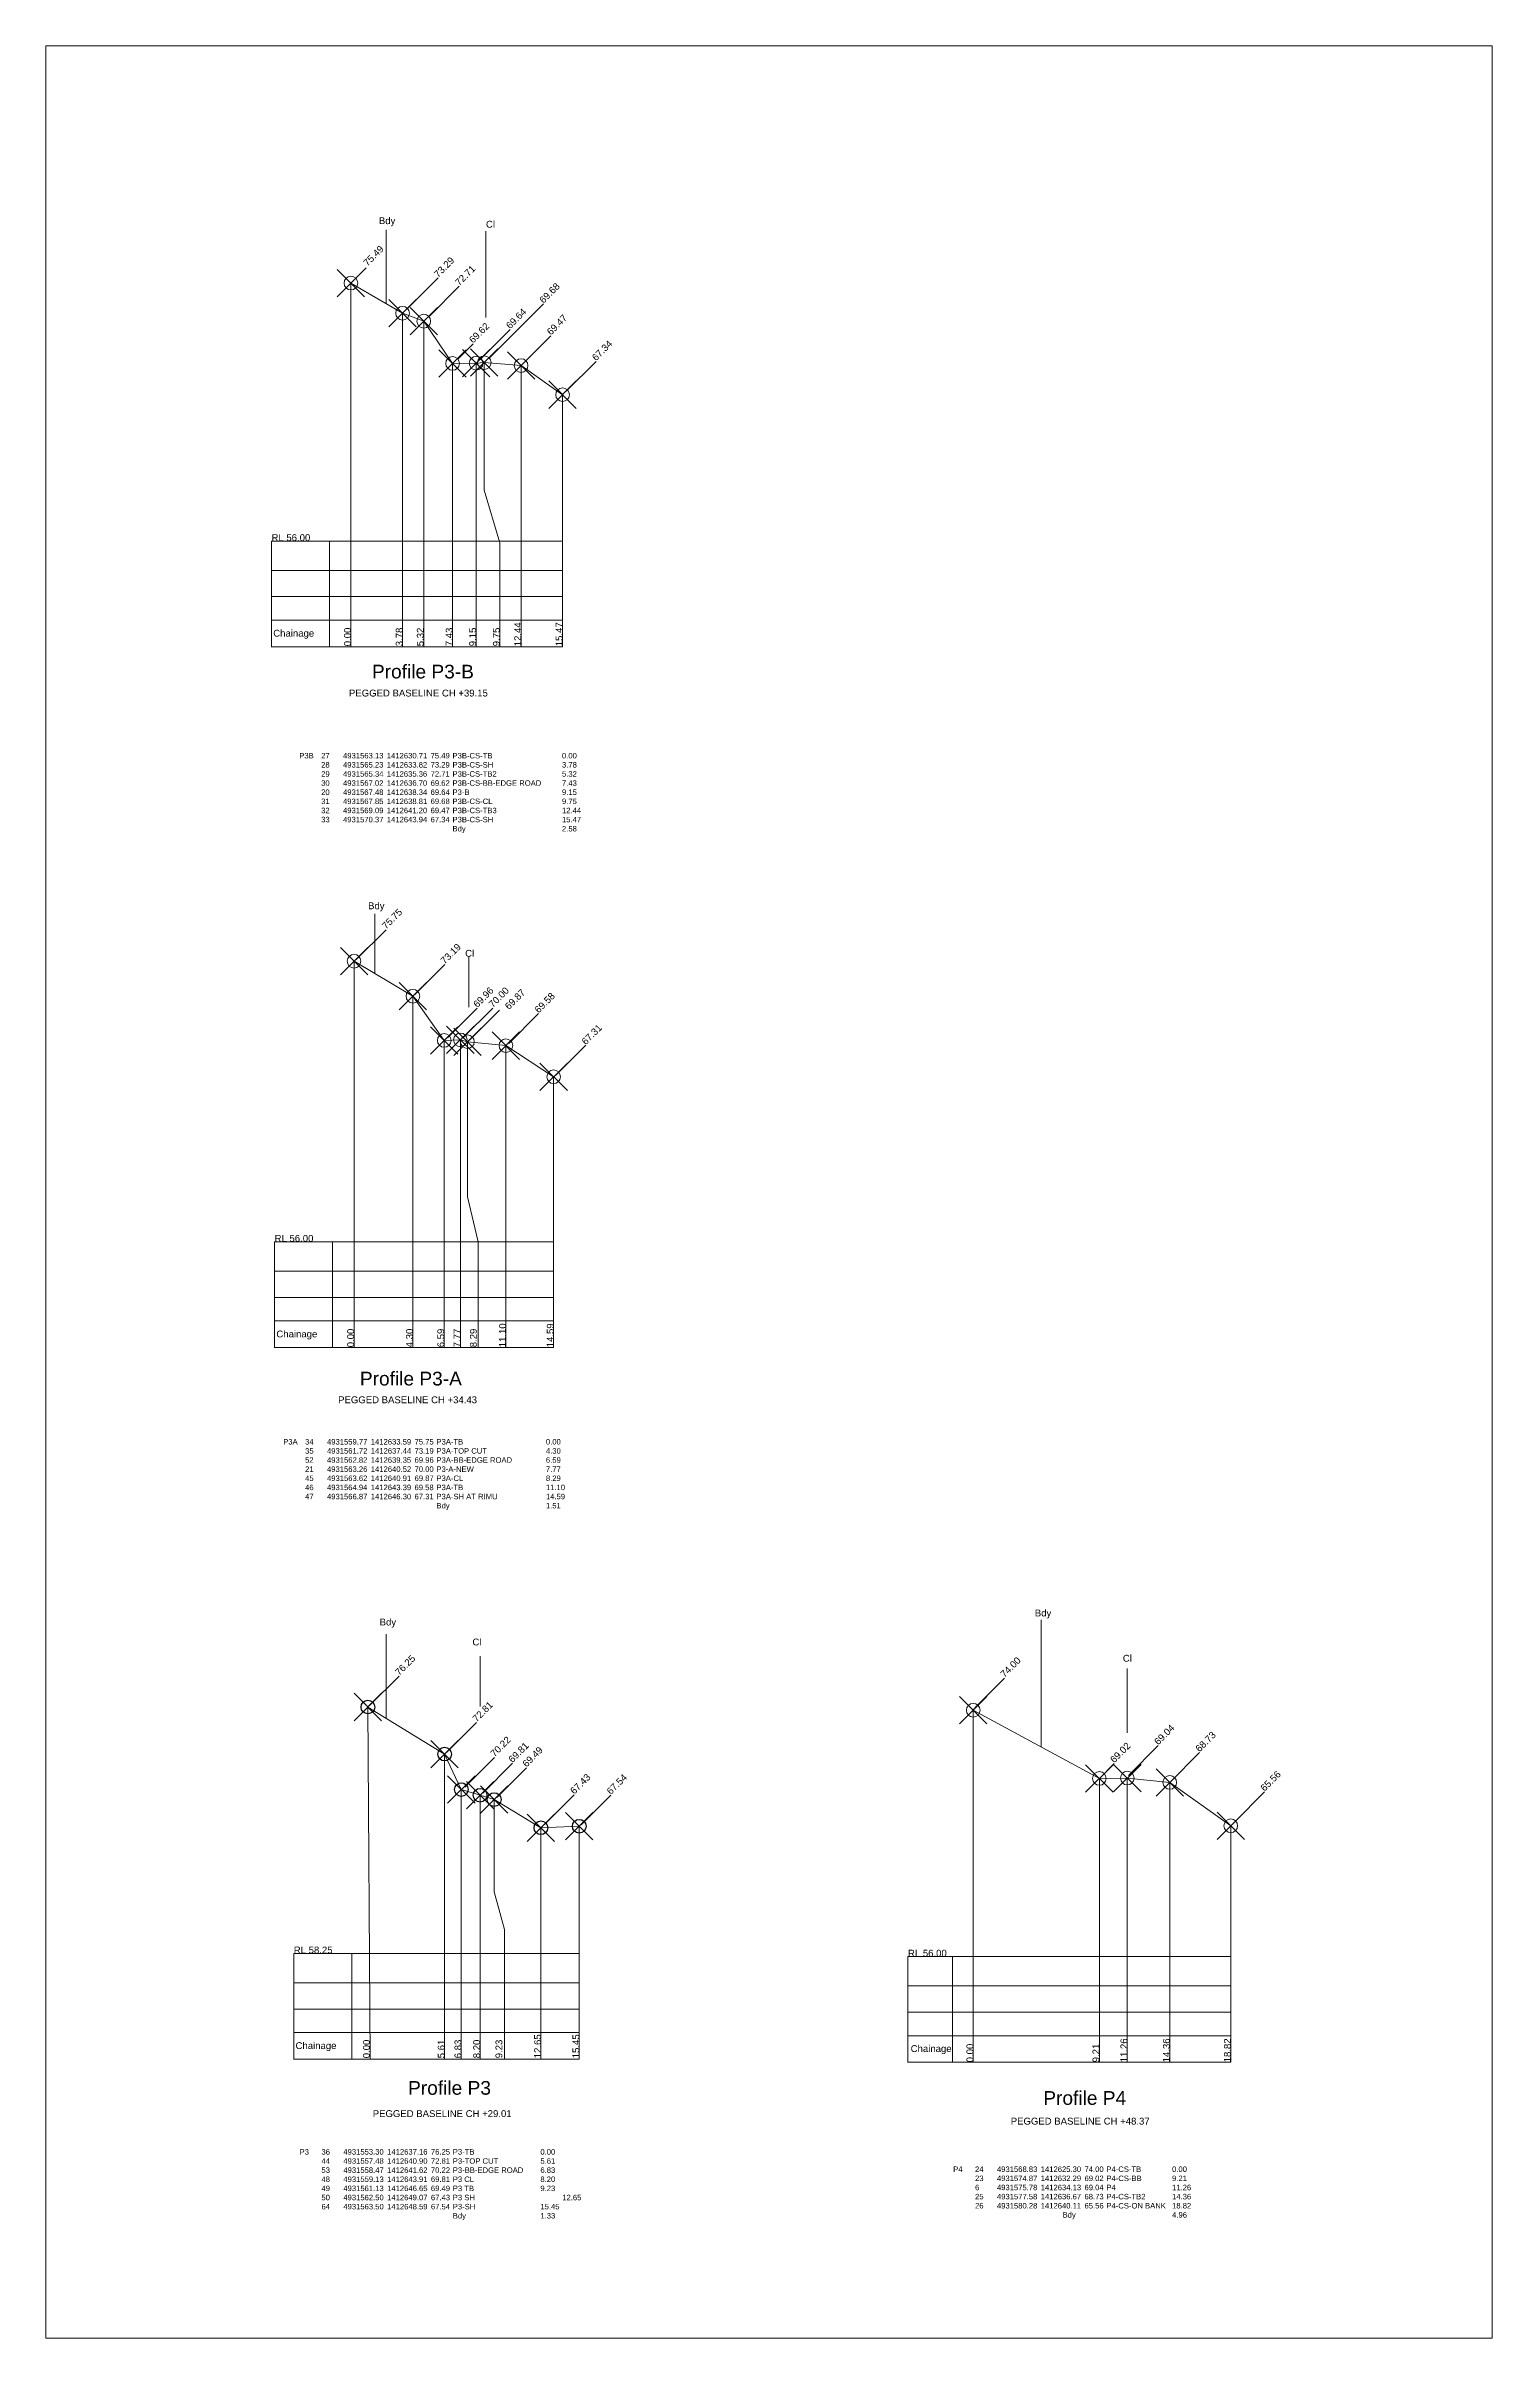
# Model space of a CAD drawing. Header units: millimetres. Extents: x -209310 to 697853, y 38321 to 580279.
# Drawn here: x 362854 to 415706, y 418620 to 502342 of the extents above; entities that cross this region are included whole.
import ezdxf

# ---------------------------------------------------------------- set-up
doc = ezdxf.new("R2010")
doc.units = ezdxf.units.MM
doc.header["$PDMODE"] = 35
doc.header["$PDSIZE"] = 500
doc.styles.get("Standard").update_dxf_attribs({"font": 'arial.ttf'})

msp = doc.modelspace()

# ---------------------------------------------------------------- texts
at = {"lineweight": 0}
for s, p in [('Bdy', (375024.836, 495830.275)), ('Cl', (378937.988, 495702.543)), ('RL 56.00', (371100.483, 484256.775)), ('Chainage', (371165.22, 480764.385)), ('Bdy', (374629.734, 470808.944)), ('Cl', (378177.693, 469074.668)), ('RL 56.00', (371214.452, 458663.057)), ('Chainage', (371279.188, 455170.666)), ('Bdy', (375053.097, 444648.409)), ('Bdy', (398993.182, 444979.071)), ('Cl', (378443.11, 443920.109)), ('Cl', (402208.829, 443326.208)), ('RL 56.00', (394358.213, 432554.217)), ('Chainage', (371979.322, 429178.472)), ('Chainage', (394457.319, 429070.986))]:
    msp.add_text(s, height=250, dxfattribs=at).set_placement(p)
for s, rotation, p in [('75.49', 45, (374607.731, 494278.908)), ('73.29', 45, (377186.293, 493863.692)), ('72.71', 45, (377957.811, 493561.215)), ('69.68', 45, (381041.151, 492916.585)), ('69.64', 45, (379821.423, 491984.786)), ('69.47', 45, (381311.407, 491756.15)), ('69.62', 45, (378466.892, 491460.325)), ('67.34', 45, (382960.762, 490817.507)), ('0.00', 90, (374002.256, 480413.441)), ('3.78', 90, (375892.256, 480413.441)), ('5.32', 90, (376662.256, 480413.441)), ('7.43', 90, (377717.256, 480413.441)), ('9.15', 90, (378575.756, 480413.441)), ('9.75', 90, (379441.027, 480413.441)), ('12.44', 90, (380222.256, 480413.441)), ('15.47', 90, (381734.756, 480413.441)), ('75.75', 45, (375285.036, 470060.183)), ('73.19', 45, (377428.701, 468786.191)), ('69.96', 45, (378621.018, 467196.806)), ('70.00', 45, (379187.055, 467196.806)), ('69.87', 45, (379776.741, 467123.389)), ('69.58', 45, (380863.268, 466995.341)), ('67.31', 45, (382582.394, 465838.242)), ('0.00', 90, (374116.225, 454809.262)), ('4.30', 90, (376266.225, 454809.262)), ('6.59', 90, (377411.225, 454809.262)), ('7.77', 90, (378001.225, 454809.262)), ('8.29', 90, (378603.072, 454809.262)), ('11.10', 90, (379666.225, 454809.262)), ('14.59', 90, (381411.225, 454809.262)), ('74.00', 45, (397886.68, 442730.232)), ('69.04', 45, (403504.785, 440264.61)), ('68.73', 45, (405013.886, 440008.367)), ('69.02', 45, (401895.811, 439608.792)), ('65.56', 45, (407389.099, 438571.039)), ('11.26', 90, (402373.736, 428693.824)), ('14.36', 90, (403924.736, 428693.824)), ('18.82', 90, (406154.736, 428693.824)), ('0.00', 90, (396744.736, 428693.824)), ('9.21', 90, (401351.236, 428693.824))]:
    msp.add_text(s, height=250, rotation=rotation, dxfattribs=at).set_placement(p)
for s, rotation, p in [('76.25', 45, (375764.296, 442802.326)), ('72.81', 45, (378596.969, 441105.213)), ('70.22', 45, (379249.864, 439829.909)), ('69.81', 45, (379906.603, 439617.674)), ('69.49', 45, (380420.716, 439455.181)), ('67.43', 45, (382163.652, 438465.229)), ('67.54', 45, (383500.005, 438453.646)), ('0.00', 90, (374692.787, 428841.669)), ('5.61', 90, (377427.302, 428841.669)), ('6.83', 90, (378037.302, 428841.669)), ('8.20', 90, (378722.302, 428841.669)), ('9.23', 90, (379535.684, 428841.669)), ('12.65', 90, (380947.302, 428841.669)), ('15.45', 90, (382347.302, 428841.669))]:
    msp.add_text(s, height=250, rotation=rotation).set_placement(p)
msp.add_text('RL 58.25', height=250).set_placement((371914.586, 432670.862))
at = {"lineweight": 0, "attachment_point": 1}
for s, insert, char_height, width in [('Profile P3-B', (374770.58, 479738.619), 500, 4372.30069), ('PEGGED BASELINE CH +39.15', (373931.968, 478828.646), 250, 6747.47399), ('P3B^I27^I4931563.13 ^I1412630.71 ^I75.49 ^IP3B-CS-TB^I^I^I^I0.00 \\P^I28^I4931565.23 ^I1412633.82 ^I73.29 ^IP3B-CS-SH^I^I^I^I3.78 \\P^I29^I4931565.34 ^I1412635.36 ^I72.71 ^IP3B-CS-TB2 ^I^I^I5.32 \\P^I30^I4931567.02 ^I1412636.70 ^I69.62 ^IP3B-CS-BB-EDGE ROAD^I7.43 \\P^I20^I4931567.48 ^I1412638.34 ^I69.64 ^IP3-B^I           ^I^I^I9.15 \\P^I31^I4931567.85 ^I1412638.81 ^I69.68 ^IP3B-CS-CL^I^I^I^I9.75 \\P^I32^I4931569.09 ^I1412641.20 ^I69.47 ^IP3B-CS-TB3 ^I^I^I12.44 \\P^I33^I4931570.37 ^I1412643.94 ^I67.34 ^IP3B-CS-SH^I^I^I^I15.47 \\P^I^I^I^I^I^I^IBdy^I^I^I^I^I2.58', (372115.177, 476517.11), 200, 10745.4215), ('Profile P3-A', (374330.714, 453915.521), 500, 4372.30069), ('PEGGED BASELINE CH +34.43', (373535.283, 453015.905), 250, 6747.47399), ('P3A^I34^I4931559.77 ^I1412633.59 ^I75.75 ^IP3A-TB^I^I^I^I0.00 \\P^I35^I4931561.72^I1412637.44^I73.19 ^IP3A-TOP CUT^I^I^I4.30 \\P^I52^I4931562.82 ^I1412639.35 ^I69.96 ^IP3A-BB-EDGE ROAD^I^I6.59\\P^I21^I4931563.26 ^I1412640.52 ^I70.00 ^IP3-A-NEW^I^I^I^I7.77 \\P^I45^I4931563.62 ^I1412640.91 ^I69.87 ^IP3A-CL^I^I^I^I8.29 \\P^I46^I4931564.94 ^I1412643.39 ^I69.58 ^IP3A-TB^I^I^I^I11.10 \\P^I47^I4931566.87 ^I1412646.30 ^I67.31 ^IP3A-SH AT RIMU^I^I^I14.59\\P^I^I^I^I^I^I^IBdy^I^I^I^I^I1.51', (371528.489, 451458.736), 200, 12238.13777), ('Profile P4', (399303.865, 427641.373), 500, 4372.30069), ('PEGGED BASELINE CH +29.01', (374799.232, 426945.877), 250, 6747.47399), ('PEGGED BASELINE CH +48.37', (398113.916, 426670.135), 250, 6747.47399), ('^IP4^I24^I4931568.83 ^I1412625.30 ^I74.00 ^IP4-CS-TB^I^I0.00 \\P^I^I23^I4931574.87 ^I1412632.29 ^I69.02 ^IP4-CS-BB^I^I9.21 \\P^I^I6^I4931575.78 ^I1412634.13 ^I69.04 ^IP4^I^I^I11.26 \\P^I^I25^I4931577.58 ^I1412636.67 ^I68.73 ^IP4-CS-TB2^I^I14.36 \\P^I^I26^I4931580.28 ^I1412640.11 ^I65.56 ^IP4-CS-ON BANK^I18.82 \\P^I^I^I^I^I^IBdy^I^I^I^I^I4.96', (395209.663, 424889.927), 200, 11587.57791)]:
    msp.add_mtext(s, dxfattribs=dict(at, insert=insert, char_height=char_height, width=width))
at = {"insert": (376091.195, 428010.235), "char_height": 500, "width": 4372.30069, "attachment_point": 1}
msp.add_mtext('Profile P3', dxfattribs=at)
at = {"color": 1, "insert": (372125.929, 425523.831), "char_height": 200, "width": 12005.81064, "attachment_point": 1}
msp.add_mtext('{\\C256;P3^I36^I4931553.30 ^I1412637.16 ^I76.25 ^IP3-TB^I^I^I^I0.00 \\P^I44^I4931557.48 ^I1412640.90 ^I72.81 ^IP3-TOP CUT^I^I5.61 \\P^I53^I4931558.47 ^I1412641.62 ^I70.22 ^IP3-BB-EDGE ROAD^I6.83\\P^I48^I4931559.13 ^I1412643.91 ^I69.81 ^IP3 CL^I^I^I^I8.20 \\P^I49^I4931561.13 ^I1412646.65 ^I69.49 ^IP3 TB^I^I^I^I9.23 \\P^I50^I4931562.50 ^I1412649.07 ^I67.43 ^IP3 SH^I^I^I^I12.65 \\P^I64^I4931563.50 ^I1412648.59 ^I67.54 ^IP3-SH^I^I^I15.45 \\P^I^I^I^I^I^I^IBdy^I^I^I^I1.33}', dxfattribs=at)

# ---------------------------------------------------------------- linework, layer by layer
at = {"lineweight": 0}
for p, q in [((375292.256, 495619.025), (375292.256, 492924.786)), ((378937.988, 495569.675), (378937.988, 492424.918)), ((374160.838, 493832.015), (374561.479, 494232.656)), ((376097.142, 492774.542), (377186.293, 493863.692)), ((376868.661, 492472.065), (377957.811, 493561.215)), ((379040.703, 490919.531), (381041.151, 492916.585)), ((377922.316, 490915.75), (378466.892, 491460.325)), ((378732.273, 490895.635), (379821.423, 491984.786)), ((380318.472, 490763.216), (381311.407, 491756.15)), ((381871.612, 489728.357), (382960.762, 490817.507)), ((371100.483, 484256.775), (371100.483, 480384.08)), ((373218.103, 484256.775), (373218.103, 480396.382)), ((371100.483, 483184.533), (381734.756, 483184.533)), ((371100.483, 482224.789), (381734.756, 482224.789)), ((371100.483, 481368.172), (381734.756, 481368.172)), ((371100.483, 480396.382), (381734.756, 480396.382)), ((374871.225, 468476.086), (374871.225, 470636.371)), ((374195.885, 468971.033), (375285.036, 470060.183)), ((374871.225, 468910.869), (374871.225, 468609.692)), ((378313.23, 469074.668), (378313.23, 467230.764)), ((376339.551, 467697.041), (377428.701, 468786.191)), ((377531.868, 466107.656), (378621.018, 467196.806)), ((378097.905, 466107.656), (379187.055, 467196.806)), ((378345.737, 466034.239), (379434.887, 467123.389)), ((379774.118, 465906.191), (380863.268, 466995.341)), ((381493.244, 464749.092), (382582.394, 465838.242)), ((371214.452, 458663.057), (371214.452, 454790.362)), ((373332.071, 458663.057), (373332.071, 454802.663)), ((371214.452, 457590.815), (381411.225, 457590.815)), ((371214.452, 456631.071), (381411.225, 456631.071)), ((371214.452, 455774.454), (381411.225, 455774.454)), ((371214.452, 454802.663), (381411.225, 454802.663)), ((399227.216, 444851.076), (399227.216, 440213.839)), ((375287.302, 444332.992), (375287.302, 441270.062)), ((378722.302, 443528.866), (378722.302, 441684.962)), ((402373.736, 443080.832), (402373.736, 440722.486)), ((374675.146, 441713.176), (375764.296, 442802.326)), ((396797.53, 441641.081), (397886.68, 442730.232)), ((396744.736, 441554.217), (396747.216, 441599.217)), ((377507.819, 440016.063), (378596.969, 441105.213)), ((378160.714, 438740.759), (379249.864, 439829.909)), ((378817.452, 438528.523), (379906.603, 439617.674)), ((401351.236, 439064.217), (401895.811, 439608.792)), ((402415.635, 439175.46), (403504.785, 440264.61)), ((403924.736, 438919.217), (405013.886, 440008.367)), ((379331.566, 438366.031), (380420.716, 439455.181)), ((381074.501, 437376.078), (382163.652, 438465.229)), ((382410.854, 437364.496), (383500.005, 438453.646)), ((406299.949, 437481.889), (407389.099, 438571.039)), ((371914.586, 432670.862), (371914.586, 428798.168)), ((374032.206, 432670.862), (374032.206, 428810.469)), ((394358.213, 432554.217), (394358.213, 428681.522)), ((395980.707, 432554.217), (395980.707, 428693.824)), ((371914.586, 431598.621), (382347.302, 431598.621)), ((372023.794, 431598.621), (379428.639, 431598.621)), ((394358.213, 431481.976), (406154.736, 431481.976)), ((371914.586, 430638.877), (382347.302, 430638.877)), ((372023.794, 430638.877), (379428.639, 430638.877)), ((394358.213, 430522.232), (406154.736, 430522.232)), ((371914.586, 429782.26), (382347.302, 429782.26)), ((372023.794, 429782.26), (379428.639, 429782.26)), ((394358.213, 429665.614), (406154.736, 429665.614)), ((371914.586, 428810.469), (382347.302, 428810.469)), ((372023.794, 428810.469), (379428.639, 428810.469)), ((394358.213, 428693.824), (406154.736, 428693.824))]:
    msp.add_line(p, q, dxfattribs=at)
at = {"color": 7, "lineweight": 0}
for p, q in [((374002.256, 493677), (374002.256, 480396.382)), ((375892.256, 492577), (375892.256, 480396.382)), ((376662.256, 492287), (376662.256, 480396.382)), ((377717.256, 490742), (377717.256, 480396.382)), ((378575.756, 490752), (378575.756, 480396.382)), ((380222.256, 490667), (380222.256, 480396.382)), ((381734.756, 489602), (381734.756, 480396.382)), ((371100.483, 484256.775), (381734.756, 484256.775)), ((378505.328, 484256.775), (371100.483, 484256.775)), ((374116.225, 468910.869), (374116.225, 454802.663)), ((376266.225, 467630.869), (376266.225, 454802.663)), ((377411.225, 466015.869), (377411.225, 454802.663)), ((378001.225, 466035.869), (378001.225, 454802.663)), ((379666.225, 465825.869), (379666.225, 454802.663)), ((381411.225, 464690.869), (381411.225, 454802.663)), ((371214.452, 458663.057), (381411.225, 458663.057)), ((378619.297, 458663.057), (371214.452, 458663.057)), ((374622.302, 441670.863), (374707.637, 428810.469)), ((396744.736, 441554.217), (396744.736, 428693.824)), ((396744.736, 441554.217), (396744.736, 428693.824)), ((377427.302, 439950.863), (377427.302, 428810.469)), ((401351.236, 439064.217), (401351.236, 428693.824)), ((402373.736, 439074.217), (402373.736, 428693.824)), ((403924.736, 438919.217), (403924.736, 428693.824)), ((378037.302, 438655.863), (378037.302, 428810.469)), ((378722.302, 438450.863), (378722.302, 428810.469)), ((380947.302, 437260.863), (380947.302, 428810.469)), ((382347.302, 437315.863), (382347.302, 428810.469)), ((406154.736, 437334.217), (406154.736, 428693.824)), ((401351.236, 436574.217), (401351.236, 430243.601)), ((402373.736, 436594.217), (402373.736, 430243.601)), ((403924.736, 436284.217), (403924.736, 430243.601)), ((406154.736, 430243.601), (406154.736, 433114.217)), ((371914.586, 432670.862), (382347.302, 432670.862)), ((371914.586, 432670.862), (382347.302, 432670.862)), ((379319.431, 432670.862), (371914.586, 432670.862)), ((379428.639, 432670.862), (372023.794, 432670.862)), ((406154.736, 432554.217), (394358.213, 432554.217)), ((402197.923, 432554.217), (394793.078, 432554.217))]:
    msp.add_line(p, q, dxfattribs=at)
at = {"lineweight": 0}
msp.add_lwpolyline([(362853.941, 502342.435), (415706.205, 502342.435), (415706.205, 418619.779), (362853.941, 418619.779)], close=True, dxfattribs=at)
at = {"color": 1, "lineweight": 0}
for points in [[(374002.256, 493677), (375892.256, 492577), (376662.256, 492287), (377717.256, 490742), (378575.756, 490752), (378877.256, 490772), (380222.256, 490667), (381734.756, 489602)], [(374116.225, 468910.869), (376266.225, 467630.869), (377411.225, 466015.869), (378001.225, 466035.869), (378261.225, 465970.869), (379666.225, 465825.869), (381411.225, 464690.869)], [(374622.302, 441670.863), (377427.302, 439950.863), (378037.302, 438655.863), (378722.302, 438450.863), (379237.302, 438290.863), (380947.302, 437260.863), (382347.302, 437315.863)], [(396744.736, 441554.217), (401351.236, 439064.217), (402373.736, 439074.217), (403924.736, 438919.217), (406154.736, 437334.217)]]:
    msp.add_lwpolyline(points, dxfattribs=at)
at = {"lineweight": 0}
for points in [[(378877.256, 490772), (378877.256, 486117.78), (379441.027, 484187), (379441.027, 480396.382)], [(378261.225, 465970.869), (378261.225, 460301.779), (378648.393, 458660.869), (378648.393, 454802.663)], [(379237.302, 438290.863), (379237.302, 434922.664), (379610.104, 433545.863), (379610.104, 428810.469)]]:
    msp.add_lwpolyline(points, dxfattribs=at)
at = {"color": 7, "lineweight": 0}
for p in [(374002.256, 493677), (374002.256, 493677), (375892.256, 492577), (376662.256, 492287), (377717.256, 490742), (378575.756, 490752), (378877.256, 490772), (380222.256, 490667), (381734.756, 489602), (374116.225, 468910.869), (374116.225, 468910.869), (376266.225, 467630.869), (377411.225, 466015.869), (378001.225, 466035.869), (378261.225, 465970.869), (379666.225, 465825.869), (381411.225, 464690.869), (396744.736, 441554.217), (396744.736, 441554.217), (401351.236, 439064.217), (402373.736, 439074.217), (403924.736, 438919.217), (406154.736, 437334.217)]:
    msp.add_point(p, dxfattribs=at)
at = {"color": 7}
for p in [(374622.302, 441670.863), (377427.302, 439950.863), (378037.302, 438655.863), (378722.302, 438450.863), (379237.302, 438290.863), (380947.302, 437260.863), (382347.302, 437315.863)]:
    msp.add_point(p, dxfattribs=at)

msp.set_redraw_order([(e.dxf.handle, doc.entitydb.next_handle()) for e in msp.query("TEXT MTEXT ATTDEF DIMENSION ARC_DIMENSION")])  # texts and dimensions are drawn at this point

doc.saveas('drawing.dxf')
